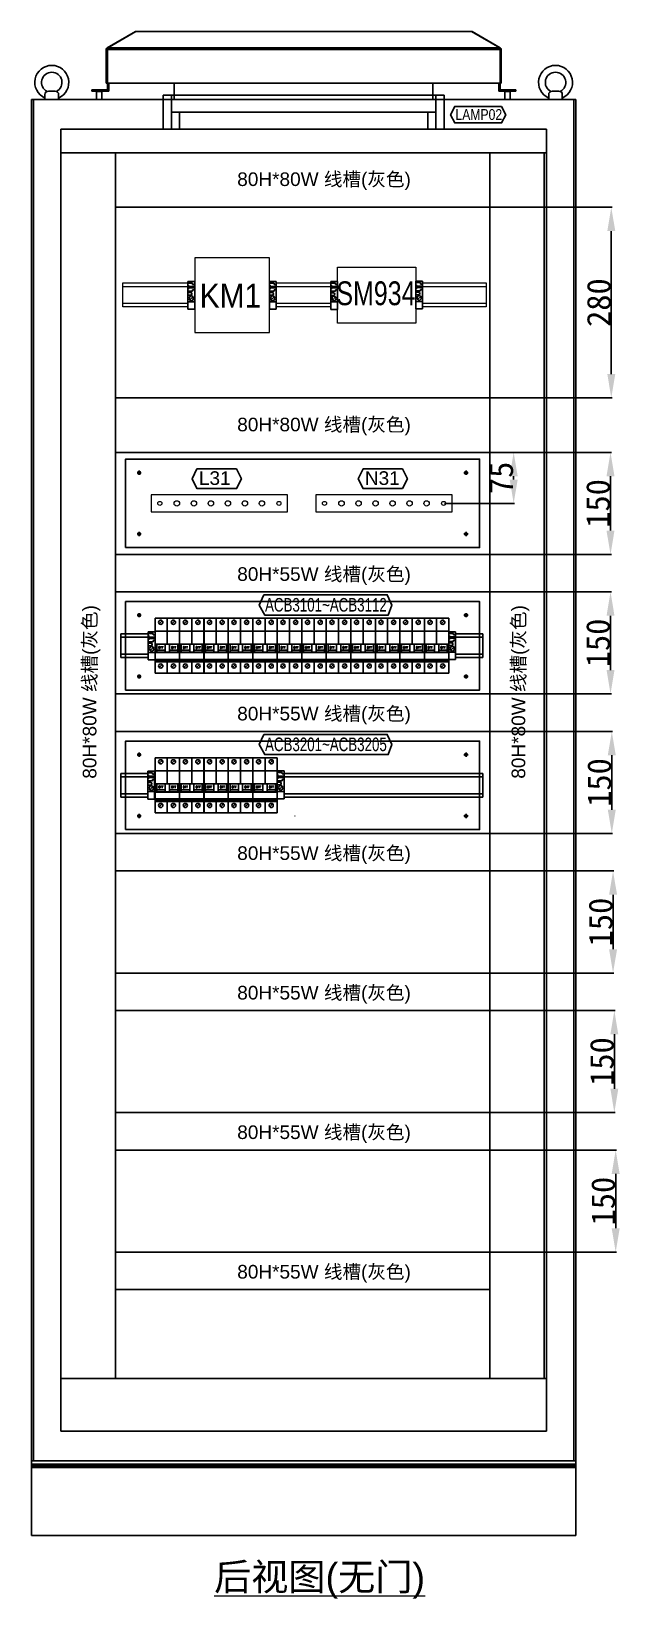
# Model space of a CAD drawing. Extents: x 81437 to 204847, y -54597 to -29444.
# Drawn here: x 88177 to 89041, y -49607 to -47304 of the extents above; entities that cross this region are included whole.
import ezdxf
from ezdxf.enums import TextEntityAlignment as Align
from ezdxf.lldxf.tags import DXFTag

# ---------------------------------------------------------------- set-up
doc = ezdxf.new("R2010")
doc.units = 0
doc.header["$LTSCALE"] = 100
doc.header["$MEASUREMENT"] = 0
for name, color, linetype in [('CABINET', 7, 'Continuous'), ('COMPONENT', 7, 'Continuous'), ('PANEL', 7, 'Continuous'), ('PSU', 12, 'Continuous'), ('t', 1, 'Continuous'), ('TEXT', 7, 'Continuous'), ('标准图框及表格', 7, 'Continuous')]:
    doc.layers.add(name, color=color, linetype=linetype)
doc.layers.add('细实线', color=7, linetype='Continuous', lineweight=20)
doc.styles.add('HZ', font='arial.ttf', dxfattribs={"width": 0.7})
doc.styles.add('ROMANS', font='romans', dxfattribs={"width": 0.8, "height": 2})
doc.styles.get("Standard").update_dxf_attribs({"font": ''})
doc.styles.add('微软雅黑', font='')
doc.styles.get('Standard').set_extended_font_data('SimSun')
doc.styles.get('微软雅黑').set_extended_font_data('Microsoft YaHei')
tags = doc.linetypes.add('CENTER', pattern=[2, 1.25, -0.25, 0.25, -0.25]).pattern_tags.tags
tags[10:11] = [DXFTag(74, 4), DXFTag(75, 0), DXFTag(340, '0'), DXFTag(46, 1.0), DXFTag(50, 0.0), DXFTag(44, 0.0), DXFTag(45, 0.0)]
tags[8:9] = [DXFTag(74, 4), DXFTag(75, 0), DXFTag(340, '0'), DXFTag(46, 1.0), DXFTag(50, 0.0), DXFTag(44, 0.0), DXFTag(45, 0.0)]
tags[6:7] = [DXFTag(74, 4), DXFTag(75, 0), DXFTag(340, '0'), DXFTag(46, 1.0), DXFTag(50, 0.0), DXFTag(44, 0.0), DXFTag(45, 0.0)]
tags[4:5] = [DXFTag(74, 4), DXFTag(75, 0), DXFTag(340, '0'), DXFTag(46, 1.0), DXFTag(50, 0.0), DXFTag(44, 0.0), DXFTag(45, 0.0)]
tags = doc.linetypes.add('CENTER2', pattern=[1.125, 0.75, -0.125, 0.125, -0.125]).pattern_tags.tags
tags[10:11] = [DXFTag(74, 4), DXFTag(75, 0), DXFTag(340, '0'), DXFTag(46, 1.0), DXFTag(50, 0.0), DXFTag(44, 0.0), DXFTag(45, 0.0)]
tags[8:9] = [DXFTag(74, 4), DXFTag(75, 0), DXFTag(340, '0'), DXFTag(46, 1.0), DXFTag(50, 0.0), DXFTag(44, 0.0), DXFTag(45, 0.0)]
tags[6:7] = [DXFTag(74, 4), DXFTag(75, 0), DXFTag(340, '0'), DXFTag(46, 1.0), DXFTag(50, 0.0), DXFTag(44, 0.0), DXFTag(45, 0.0)]
tags[4:5] = [DXFTag(74, 4), DXFTag(75, 0), DXFTag(340, '0'), DXFTag(46, 1.0), DXFTag(50, 0.0), DXFTag(44, 0.0), DXFTag(45, 0.0)]
tags = doc.linetypes.add('HIDDEN', pattern=[0.375, 0.25, -0.125]).pattern_tags.tags
tags[6:7] = [DXFTag(74, 4), DXFTag(75, 0), DXFTag(340, '0'), DXFTag(46, 1.0), DXFTag(50, 0.0), DXFTag(44, 0.0), DXFTag(45, 0.0)]
tags[4:5] = [DXFTag(74, 4), DXFTag(75, 0), DXFTag(340, '0'), DXFTag(46, 1.0), DXFTag(50, 0.0), DXFTag(44, 0.0), DXFTag(45, 0.0)]
doc.dimstyles.new('ISO-25', dxfattribs={"dimtxt": 35, "dimasz": 35, "dimexe": 1.25, "dimexo": 0.625, "dimtad": 1, "dimtoh": 1, "dimdec": 0, "dimtxsty": 'Standard', "dimcen": 2.5, "dimadec": 0, "dimazin": 0, "dimtfac": 1, "dimtdec": 0, "dimtmove": 0, "dimatfit": 3, "dimfxl": 1, "dimarcsym": 0})
pattern_1 = [(45, (-6.1628, -58.8625), (-0.7362629, 0.7362629), [])]

msp = doc.modelspace()

# ---------------------------------------------------------------- texts
at = {"style": 'HZ', "width": 0.8}
msp.add_text('LAMP02', height=16, dxfattribs=at).set_placement((88799.9, -47434.6))
at = {"lineweight": 0, "style": 'HZ'}
for s, p in [('80H*80W 线槽(灰色)', (88479.3, -47531.6)), ('80H*80W 线槽(灰色)', (88479.3, -47892)), ('80H*55W 线槽(灰色)', (88479.3, -48111.7)), ('80H*55W 线槽(灰色)', (88479.3, -48316.7)), ('80H*55W 线槽(灰色)', (88479.3, -48521.7)), ('80H*55W 线槽(灰色)', (88479.3, -48726.7)), ('80H*55W 线槽(灰色)', (88479.3, -48931.7)), ('80H*55W 线槽(灰色)', (88479.3, -49136.7))]:
    msp.add_text(s, height=20, dxfattribs=at).set_placement(p)
at = {"color": 0, "style": 'HZ'}
for s, p in [('L31', (88423, -47970.7)), ('N31', (88666.8, -47970.7))]:
    msp.add_text(s, height=20, dxfattribs=at).set_placement(p)
at = {"color": 0, "style": 'HZ', "width": 0.7}
for s, p in [('ACB3101~ACB3112', (88609.6, -48156.9, 63738.9)), ('ACB3201~ACB3205', (88609.6, -48361.9, 63738.9))]:
    msp.add_text(s, height=20, dxfattribs=at).set_placement(p, align=Align.CENTER)
at = {"lineweight": 0, "style": 'HZ'}
for p in [(88272.4, -48402.4), (88902.4, -48402.4)]:
    msp.add_text('80H*80W 线槽(灰色)', height=20, rotation=90, dxfattribs=at).set_placement(p)
at = {"layer": 'TEXT', "color": 7, "lineweight": 0, "style": 'HZ'}
msp.add_text('%%U后视图(无门)', height=40, dxfattribs=at).set_placement((88600.3, -49595), align=Align.CENTER)
at = {"layer": '细实线', "color": 7, "linetype": 'ByBlock', "style": 'HZ'}
for s, width, p in [('KM1', 0.9, (88424.1, -47710.2)), ('SM934', 0.75, (88625, -47706.7))]:
    msp.add_text(s, height=35, dxfattribs=dict(at, width=width)).set_placement(p)

# ---------------------------------------------------------------- blocks, each defined once
blk = doc.blocks.new('风帽正面')
at = {"linetype": 'Continuous'}
for p, q in [((60584.3, -62124.6), (61076.2, -62124.6)), ((60582.9, -62124.9), (60541.6, -62148.8)), ((60583.7, -62124.9), (60542.3, -62148.8)), ((60582.9, -62124.9), (60583.1, -62125.3)), ((60583.7, -62124.9), (61076.8, -62124.9)), ((61076.8, -62124.9), (61118.1, -62148.8)), ((61077.6, -62124.9), (61077.4, -62125.3)), ((61077.6, -62124.9), (61118.9, -62148.8)), ((60540.2, -62200.6), (60540.2, -62151.1)), ((60540.2, -62151.1), (60541.7, -62151.1)), ((60541.6, -62148.8), (60542.1, -62149.6)), ((60541.7, -62200.6), (60541.7, -62151.1)), ((60541.7, -62151.1), (61118.7, -62151.1)), ((60542.3, -62148.8), (61118.1, -62148.8)), ((61118.9, -62148.8), (61118.4, -62149.6)), ((61118.7, -62200.6), (61118.7, -62151.1)), ((61120.2, -62151.1), (61118.7, -62151.1)), ((61120.2, -62200.6), (61120.2, -62151.1)), ((60518.7, -62210.6), (60518.7, -62212.6)), ((60518.7, -62210.6), (60541.7, -62210.6)), ((60518.7, -62212.6), (60543.7, -62212.6)), ((60521.7, -62210.6), (60521.7, -62212.6)), ((60526.2, -62212.6), (60525.7, -62213.1)), ((60525.7, -62224.6), (60525.7, -62213.1)), ((60525.7, -62213.1), (60533.7, -62213.1)), ((60533.7, -62213.1), (60533.2, -62212.6)), ((60533.7, -62224.6), (60533.7, -62213.1)), ((60540.2, -62200.6), (60541.7, -62200.6)), ((60541.7, -62210.6), (60541.7, -62200.6)), ((60541.7, -62200.6), (61118.7, -62200.6)), ((60543.7, -62212.6), (60541.7, -62210.6)), ((60543.7, -62212.6), (60543.7, -62200.6)), ((60639.7, -62224.6), (60639.7, -62200.6)), ((61019.7, -62224.6), (61019.7, -62200.6)), ((61116.7, -62212.6), (61116.7, -62200.6)), ((61116.7, -62212.6), (61118.7, -62210.6)), ((61141.7, -62212.6), (61116.7, -62212.6)), ((61118.7, -62210.6), (61118.7, -62200.6)), ((61120.2, -62200.6), (61118.7, -62200.6)), ((61118.7, -62210.6), (61141.7, -62210.6)), ((61126.2, -62212.6), (61125.7, -62213.1)), ((61125.7, -62224.6), (61125.7, -62213.1)), ((61125.7, -62213.1), (61133.7, -62213.1)), ((61133.7, -62213.1), (61133.2, -62212.6)), ((61133.7, -62224.6), (61133.7, -62213.1)), ((61138.7, -62210.6), (61138.7, -62212.6)), ((61141.7, -62210.6), (61141.7, -62212.6))]:
    blk.add_line(p, q, dxfattribs=at)
for centre, radius, start, end in [((60584.3, -62127.3), 2.7, 90, 120), ((61076.2, -62127.3), 2.7, 60, 90), ((60542.9, -62151.1), 2.7, 120, 180), ((60693.6, -62183.3), 155.2, 167.8738, 168.0486), ((60588.1, -62160.6), 47.3, 167.3118, 167.8829), ((61072.4, -62160.6), 47.3, 12.1171, 12.6882), ((60966.9, -62183.3), 155.2, 11.9514, 12.1262), ((61117.5, -62151.1), 2.7, 0, 60)]:
    blk.add_arc(centre, radius, start, end, dxfattribs=at)
for points, start_tangent, end_tangent in [([(60584.1, -62124.6), (60584.3, -62124.6)], (0.925529, 0.378677), (1, 0)), ([(61076.4, -62124.6), (61076.2, -62124.6)], (-0.925529, 0.378677), (-1, 0)), ([(60583.7, -62124.9), (60583.8, -62124.8), (60584.1, -62124.6)], (0.647129, 0.762381), (0.925529, 0.378677)), ([(61076.8, -62124.9), (61076.7, -62124.8), (61076.4, -62124.6)], (-0.647129, 0.762381), (-0.925529, 0.378677)), ([(60542.1, -62149.4), (60542.1, -62149.6), (60541.9, -62150.2)], (-0.266985, -0.963701), (-0.2203, -0.975432)), ([(60542.3, -62148.8), (60542.3, -62148.9), (60542.1, -62149.4)], (-0.390683, -0.920525), (-0.266985, -0.963701)), ([(61118.1, -62148.8), (61118.2, -62148.9), (61118.3, -62149.4)], (0.390683, -0.920525), (0.266985, -0.963701)), ([(61118.3, -62149.4), (61118.4, -62149.6), (61118.5, -62150.2)], (0.266985, -0.963701), (0.2203, -0.975432))]:
    blk.add_spline(points, degree=3, dxfattribs=dict(at, start_tangent=start_tangent, end_tangent=end_tangent))
blk = doc.blocks.new('LAMP')
at = {"layer": 'PANEL', "color": 9}
for p, q in [((-206.2, 0), (206.2, 0)), ((-206.2, -50), (-206.2, 0)), ((-194.2, -50), (-194.2, 0)), ((194.2, -50), (194.2, 0)), ((206.2, 0), (206.2, -50)), ((-194.2, -25), (194.2, -25)), ((-182.2, -25), (-182.2, -50)), ((182.2, -25), (182.2, -50)), ((206.2, -50), (-206.2, -50))]:
    blk.add_line(p, q, dxfattribs=at)
blk = doc.blocks.new('2P空开')
at = {"layer": 'COMPONENT', "color": 6, "linetype": 'HIDDEN', "ltscale": 0.2}
for p, q in [((-11.8, -8.2), (-7.4, -3.9)), ((6.8, -8.2), (11.1, -3.9)), ((-11.8, -72.4), (-7.4, -68)), ((6.8, -72.4), (11.1, -68))]:
    blk.add_line(p, q, dxfattribs=at)
for centre in [(-9.6, -6), (9, -6), (-9.6, -70.2), (9, -70.2)]:
    blk.add_circle(centre, 3.1, dxfattribs=at)
at = {"layer": 'PSU', "linetype": 'HIDDEN', "ltscale": 0.2}
for p, q in [((-18, 0), (18, 0)), ((-18, -19.2), (-18, 0)), ((0, -19.2), (0, 0)), ((18, -19.2), (18, 0)), ((18, -81), (18, -19.2)), ((-18, -81), (-18, -64.2)), ((0, -81), (0, -64.2)), ((18, -81), (18, -67.2)), ((-18, -81), (18, -81))]:
    blk.add_line(p, q, dxfattribs=at)
at = {"layer": 'PSU'}
for p, q in [((-18, -19.2), (18, -19.2)), ((-18, -64.2), (-18, -19.2)), ((0, -38.4), (0, -19.2)), ((18, -64.2), (18, -19.2)), ((-18, -38.4), (0, -38.4)), ((-15.4, -50.1), (-15.4, -38.4)), ((-3.1, -50.1), (-3.1, -38.4)), ((0, -38.4), (18, -38.4)), ((3.1, -50.1), (3.1, -38.4)), ((15.4, -50.1), (15.4, -38.4)), ((-18, -50.1), (18, -50.1)), ((-18, -50.6), (18, -50.6)), ((-18, -60.5), (18, -60.5)), ((-18, -61.8), (18, -61.8)), ((-18, -64.2), (18, -64.2)), ((-15.4, -47), (-3.1, -47)), ((0, -64.2), (0, -64.2)), ((3.1, -47), (15.4, -47))]:
    blk.add_line(p, q, dxfattribs=at)
at = {"layer": 'TEXT', "style": 'ROMANS'}
for p in [(-9.5, -43.1), (9.4, -43.1)]:
    blk.add_text('OFF', height=3.09, dxfattribs=at).set_placement(p, align=Align.MIDDLE)
blk = doc.blocks.new('*D127')
at = {"color": 0, "lineweight": -2, "transparency": 16777216}
for p, q in [((88851, -47562.9), (89030.1, -47562.9)), ((89028.8, -47597.9), (89028.8, -47807.9)), ((88851, -47842.9), (89030.1, -47842.9))]:
    blk.add_line(p, q, dxfattribs=at)
at = {"color": 0, "transparency": 16777216}
for points in [[(89034.7, -47597.9), (89023, -47597.9), (89028.8, -47562.9)], [(89023, -47807.9), (89034.7, -47807.9), (89028.8, -47842.9)]]:
    blk.add_solid(points, dxfattribs=at)
at = {"layer": 'Defpoints', "color": 0, "transparency": 16777216}
for p in [(88850.4, -47562.9), (88850.4, -47842.9), (89028.8, -47842.9)]:
    blk.add_point(p, dxfattribs=at)
at = {"color": 0, "transparency": 16777216, "insert": (89010.7, -47702.9), "char_height": 35, "attachment_point": 5, "rotation": 90}
blk.add_mtext('280', dxfattribs=at)
blk = doc.blocks.new('*D128')
at = {"color": 0, "lineweight": -2, "transparency": 16777216}
for p, q in [((88851, -47922.9), (89028.9, -47922.9)), ((89027.7, -47957.9), (89027.7, -48037.9)), ((88851, -48072.9), (89028.9, -48072.9))]:
    blk.add_line(p, q, dxfattribs=at)
at = {"color": 0, "transparency": 16777216}
for points in [[(89033.5, -47957.9), (89021.8, -47957.9), (89027.7, -47922.9)], [(89021.8, -48037.9), (89033.5, -48037.9), (89027.7, -48072.9)]]:
    blk.add_solid(points, dxfattribs=at)
at = {"layer": 'Defpoints', "color": 0, "transparency": 16777216}
for p in [(88850.4, -47922.9), (88850.4, -48072.9), (89027.7, -48072.9)]:
    blk.add_point(p, dxfattribs=at)
at = {"color": 0, "transparency": 16777216, "insert": (89009.6, -47997.9), "char_height": 35, "attachment_point": 5, "rotation": 90}
blk.add_mtext('150', dxfattribs=at)
blk = doc.blocks.new('*D129')
at = {"color": 0, "lineweight": -2, "transparency": 16777216}
for p, q in [((88851, -48127.9), (89028.9, -48127.9)), ((89027.7, -48162.9), (89027.7, -48242.9)), ((88851, -48277.9), (89028.9, -48277.9))]:
    blk.add_line(p, q, dxfattribs=at)
at = {"color": 0, "transparency": 16777216}
for points in [[(89033.5, -48162.9), (89021.9, -48162.9), (89027.7, -48127.9)], [(89021.9, -48242.9), (89033.5, -48242.9), (89027.7, -48277.9)]]:
    blk.add_solid(points, dxfattribs=at)
at = {"layer": 'Defpoints', "color": 0, "transparency": 16777216}
for p in [(88850.4, -48127.9), (88850.4, -48277.9), (89027.7, -48277.9)]:
    blk.add_point(p, dxfattribs=at)
at = {"color": 0, "transparency": 16777216, "insert": (89009.6, -48202.9), "char_height": 35, "attachment_point": 5, "rotation": 90}
blk.add_mtext('150', dxfattribs=at)
blk = doc.blocks.new('*D130')
at = {"color": 0, "lineweight": -2, "transparency": 16777216}
for p, q in [((88851, -48332.9), (89030.8, -48332.9)), ((89029.6, -48367.9), (89029.6, -48447.9)), ((88851, -48482.9), (89030.8, -48482.9))]:
    blk.add_line(p, q, dxfattribs=at)
at = {"color": 0, "transparency": 16777216}
for points in [[(89035.4, -48367.9), (89023.7, -48367.9), (89029.6, -48332.9)], [(89023.7, -48447.9), (89035.4, -48447.9), (89029.6, -48482.9)]]:
    blk.add_solid(points, dxfattribs=at)
at = {"layer": 'Defpoints', "color": 0, "transparency": 16777216}
for p in [(88850.4, -48332.9), (88850.4, -48482.9), (89029.6, -48482.9)]:
    blk.add_point(p, dxfattribs=at)
at = {"color": 0, "transparency": 16777216, "insert": (89011.4, -48407.9), "char_height": 35, "attachment_point": 5, "rotation": 90}
blk.add_mtext('150', dxfattribs=at)
blk = doc.blocks.new('*D131')
at = {"color": 0, "lineweight": -2, "transparency": 16777216}
for p, q in [((88851, -48537.9), (89032.7, -48537.9)), ((89031.4, -48572.9), (89031.4, -48652.9)), ((88851, -48687.9), (89032.7, -48687.9))]:
    blk.add_line(p, q, dxfattribs=at)
at = {"color": 0, "transparency": 16777216}
for points in [[(89037.3, -48572.9), (89025.6, -48572.9), (89031.4, -48537.9)], [(89025.6, -48652.9), (89037.3, -48652.9), (89031.4, -48687.9)]]:
    blk.add_solid(points, dxfattribs=at)
at = {"layer": 'Defpoints', "color": 0, "transparency": 16777216}
for p in [(88850.4, -48537.9), (88850.4, -48687.9), (89031.4, -48687.9)]:
    blk.add_point(p, dxfattribs=at)
at = {"color": 0, "transparency": 16777216, "insert": (89013.3, -48612.9), "char_height": 35, "attachment_point": 5, "rotation": 90}
blk.add_mtext('150', dxfattribs=at)
blk = doc.blocks.new('*D132')
at = {"color": 0, "lineweight": -2, "transparency": 16777216}
for p, q in [((88851, -48742.9), (89034.5, -48742.9)), ((89033.3, -48777.9), (89033.3, -48857.9)), ((88851, -48892.9), (89034.5, -48892.9))]:
    blk.add_line(p, q, dxfattribs=at)
at = {"color": 0, "transparency": 16777216}
for points in [[(89039.1, -48777.9), (89027.5, -48777.9), (89033.3, -48742.9)], [(89027.5, -48857.9), (89039.1, -48857.9), (89033.3, -48892.9)]]:
    blk.add_solid(points, dxfattribs=at)
at = {"layer": 'Defpoints', "color": 0, "transparency": 16777216}
for p in [(88850.4, -48742.9), (88850.4, -48892.9), (89033.3, -48892.9)]:
    blk.add_point(p, dxfattribs=at)
at = {"color": 0, "transparency": 16777216, "insert": (89015.2, -48817.9), "char_height": 35, "attachment_point": 5, "rotation": 90}
blk.add_mtext('150', dxfattribs=at)
blk = doc.blocks.new('*D133')
at = {"color": 0, "lineweight": -2, "transparency": 16777216}
for p, q in [((88851, -48947.9), (89036.5, -48947.9)), ((89035.3, -48982.9), (89035.3, -49062.9)), ((88851, -49097.9), (89036.5, -49097.9))]:
    blk.add_line(p, q, dxfattribs=at)
at = {"color": 0, "transparency": 16777216}
for points in [[(89041.1, -48982.9), (89029.4, -48982.9), (89035.3, -48947.9)], [(89029.4, -49062.9), (89041.1, -49062.9), (89035.3, -49097.9)]]:
    blk.add_solid(points, dxfattribs=at)
at = {"layer": 'Defpoints', "color": 0, "transparency": 16777216}
for p in [(88850.4, -48947.9), (88850.4, -49097.9), (89035.3, -49097.9)]:
    blk.add_point(p, dxfattribs=at)
at = {"color": 0, "transparency": 16777216, "insert": (89017.1, -49022.9), "char_height": 35, "attachment_point": 5, "rotation": 90}
blk.add_mtext('150', dxfattribs=at)
blk = doc.blocks.new('*D136')
at = {"color": 0, "lineweight": -2, "transparency": 16777216}
for p, q in [((88783.7, -47922.9), (88886.7, -47922.9)), ((88885.4, -47957.9), (88885.4, -47962.9)), ((88783.7, -47997.9), (88886.7, -47997.9))]:
    blk.add_line(p, q, dxfattribs=at)
at = {"color": 0, "transparency": 16777216}
for points in [[(88891.3, -47957.9), (88879.6, -47957.9), (88885.4, -47922.9)], [(88879.6, -47962.9), (88891.3, -47962.9), (88885.4, -47997.9)]]:
    blk.add_solid(points, dxfattribs=at)
at = {"layer": 'Defpoints', "color": 0, "transparency": 16777216}
for p in [(88783.1, -47922.9), (88783.1, -47997.9), (88885.4, -47997.9)]:
    blk.add_point(p, dxfattribs=at)
at = {"color": 0, "transparency": 16777216, "insert": (88867.3, -47960.4), "char_height": 35, "attachment_point": 5, "rotation": 90}
blk.add_mtext('75', dxfattribs=at)
blk = doc.blocks.new('堵头')
at = {"color": 53}
for p, q in [((0, -41), (0, 0)), ((0, 0), (10, 0)), ((10, 0), (10, -41)), ((0, -11), (10, -11)), ((0, -20.6), (4, -20.6)), ((7.3, -18.3), (2.7, -13.8)), ((0, -24.6), (4, -24.6)), ((0, -26.6), (7, -26.6)), ((0, -29.6), (1, -29.6)), ((0, -35.6), (1, -35.6)), ((0, -38.6), (7, -38.6)), ((10, -41), (0, -41)), ((1, -29.6), (1, -31.6)), ((10, -31.6), (1, -31.6)), ((10, -33.6), (1, -33.6)), ((1, -35.6), (1, -33.6)), ((7, -28.6), (7, -26.6)), ((10, -28.6), (7, -28.6)), ((10, -36.6), (7, -36.6)), ((7, -36.6), (7, -38.6))]:
    blk.add_line(p, q, dxfattribs=at)
blk.add_arc((4, -22.6), 2, 270, 90, dxfattribs=at)
blk.add_ellipse((5, -16.1), major_axis=(0, -3.5), ratio=0.857143, start_param=4.712389, end_param=10.995574, dxfattribs=at)
blk = doc.blocks.new('图框')
at = {"layer": '标准图框及表格'}
h = blk.add_hatch(dxfattribs=at)
h.set_pattern_fill('ANSI31', color=5, scale=8.329864, style=0)
h.set_pattern_definition(pattern_1)
edge = h.paths.add_edge_path()
edge.add_arc((2393.1, -3057), 55.2, 238.1092, 291.6532)
edge.add_line((2413.5, -3108.3), (2382.4, -3129.1))
edge.add_arc((2232.7, -3137.2), 135.4, 346.3915, 374.25)
edge.add_line((2364.3, -3169), (2391.3, -3146.7))
edge.add_line((2385.2, -3139.1), (2390, -3139.8))
edge.add_spline(control_points=[(2391.3, -3146.8), (2392.2, -3145.9), (2393.8, -3144.3), (2393.7, -3140.1), (2391.3, -3139.9), (2390, -3139.7)], knot_values=[0, 0, 0, 0, 6.844331, 12.400427, 18.769243, 18.769243, 18.769243, 18.769243], weights=[1, 1, 1, 1, 1, 1], degree=3, periodic=0)
edge.add_spline(control_points=[(2382.4, -3129.1), (2381.6, -3129.7), (2380.3, -3130.8), (2379.4, -3132.2), (2379, -3132.9)], knot_values=[0, 0, 0, 0, 5.253674, 9.488439, 9.488439, 9.488439, 9.488439], weights=[1, 1, 1, 1, 1], degree=3, periodic=0)
edge.add_spline(control_points=[(2380.1, -3131.1), (2379.6, -3131.8), (2378.5, -3133.2), (2378.8, -3136.6), (2381.7, -3138.8), (2384, -3139), (2385.2, -3139.1)], knot_values=[10.665975, 10.665975, 10.665975, 10.665975, 18.977704, 28.894558, 41.119554, 52.646925, 52.646925, 52.646925, 52.646925], weights=[1, 1, 1, 1, 1, 1, 1], degree=3, periodic=0)
h = blk.add_hatch(dxfattribs=at)
h.set_pattern_fill('ANSI31', color=3, scale=8.329864, style=0)
h.set_pattern_definition(pattern_1)
edge = h.paths.add_edge_path()
edge.add_line((2396.3, -3134.6), (2401.5, -3135.3))
edge.add_spline(control_points=[(2394.9, -3127.6), (2394, -3128.5), (2392.4, -3130.1), (2392.5, -3134.3), (2394.9, -3134.5), (2396.2, -3134.6)], knot_values=[0, 0, 0, 0, 6.844331, 12.400427, 18.769243, 18.769243, 18.769243, 18.769243], weights=[1, 1, 1, 1, 1, 1], degree=3, periodic=0)
edge.add_line((2421.9, -3105.3), (2394.8, -3127.7))
edge.add_spline(control_points=[(2406.5, -3142.8), (2406.9, -3142.3), (2407.7, -3140.9), (2407.4, -3137.8), (2404.5, -3135.6), (2402.2, -3135.4), (2401, -3135.3)], knot_values=[12.654089, 12.654089, 12.654089, 12.654089, 18.977704, 28.894558, 41.119554, 52.646925, 52.646925, 52.646925, 52.646925], weights=[1, 1, 1, 1, 1, 1, 1], degree=3, periodic=0)
edge.add_line((2405.5, -3143.8), (2406.6, -3142.6))
edge.add_line((2403.9, -3145.3), (2405.5, -3143.8))
edge.add_line((2372.7, -3166.1), (2403.8, -3145.3))
edge.add_arc((2393.1, -3217.4), 55.2, 58.1092, 111.6532)
edge.add_arc((2553.4, -3137.2), 135.4, 166.3915, 194.25)
at = {"color": 7}
for p, q in [((2209.5, -2910.4), (2209.5, -3210.4)), ((3109.5, -2910.4), (3109.5, -3210.4)), ((-6.2, -2970.4), (1334, -2970.4)), ((2209.5, -3060.4), (3109.5, -3060.4)), ((3109.5, -3060.4), (4109.5, -3060.4)), ((3785.6, -3060.4), (3785.6, -3210.4)), ((-6.2, -3090.4), (1334, -3090.4)), ((4109.5, -3135.4), (3109.5, -3135.4))]:
    blk.add_line(p, q, dxfattribs=at)
at = {"color": 7, "const_width": 3}
blk.add_lwpolyline([(4109.5, -2910.4), (-6.2, -2910.4)], dxfattribs=at)
at = {"layer": 't', "color": 7}
for p, q in [((25.8, -2963.9), (53.7, -2918)), ((81.7, -2963.9), (53.7, -2918)), ((25.8, -2963.9), (81.7, -2963.9)), ((25.8, -3051.8), (53.7, -3006)), ((81.7, -3051.8), (53.7, -3006)), ((25.8, -3051.8), (81.7, -3051.8))]:
    blk.add_line(p, q, dxfattribs=at)
at = {"layer": 't', "color": 7, "const_width": 9.62}
blk.add_lwpolyline([(4109.5, -3210.4), (4109.5, -58.9), (-6.2, -58.9), (-6.2, -3210.4)], close=True, dxfattribs=at)
at = {"layer": 't', "color": 7, "const_width": 2.4}
for points in [[(112.6, -2911.6), (112.6, -3210.4)], [(292.9, -2911.6), (292.9, -3210.4)], [(598.2, -2911.6), (598.2, -3215.3)], [(785.8, -2911.6), (785.8, -3215.3)], [(973.4, -2911.6), (973.4, -3215.3)], [(1153.7, -2911.6), (1153.7, -3215.3)], [(1334, -2911.6), (1334, -3215.3)]]:
    blk.add_lwpolyline(points, dxfattribs=at)
at = {"color": 7, "linetype": 'CENTER', "style": '微软雅黑'}
for s, height, p in [('项目名称：', 24, (3118.2, -3036.9)), ('图纸编号：', 24, (3119.1, -3125.5)), ('杭州和利时自动化有限公司', 27, (2536.4, -3180)), ('文档号：', 24, (3117.9, -3197.6))]:
    blk.add_text(s, height=height, dxfattribs=at).set_placement(p)
at = {"color": 7, "style": '微软雅黑', "flags": 8}
for tag, p, height in [('DWG.NAME:', (1375.5, -2969.2), 25), ('DWG.NO.:', (3122, -3089.3), 24), ('图纸编号', (3309.2, -3111.3), 24), ('FILENO.:', (3122.5, -3165), 24), ('文档号', (3311.6, -3183), 24)]:
    blk.add_attdef(tag, p, '', height=height, dxfattribs=at)
at = {"color": 7, "style": '微软雅黑', "width": 0.8, "flags": 8}
for tag, p, height in [('PROJECTNAME:', (3119.3, -2971.7), 24), ('PROJECT_NAME', (3324.7, -2969.2), 25)]:
    blk.add_attdef(tag, p, '', height=height, dxfattribs=at)
at = {"color": 7, "style": '微软雅黑', "flags": 8}
for tag, p in [('图纸名称:', (1371.6, -3024.8)), ('项目名称', (3272.9, -3045.6))]:
    blk.add_attdef(tag, text='', height=25, dxfattribs=at).set_placement(p, align=Align.BOTTOM_LEFT)
for tag, height, width, p in [('RENLIU', 24, 0.7, (692, -3009.2)), ('SHUFENWANG', 24, 0.7, (879.6, -3009.2)), ('FANGHOU', 24, 0.7, (1063.6, -3009.2)), ('DANDANLI', 24, 0.7, (1243.9, -3009.2)), ('#10STATIONONTROLCABINETCOVER', 30, 0.6, (1771.7, -3076)), ('HANGZHOUHOLLYSYSAUTOMATIONCO.,LTD.', 24, 0.7, (2763.9, -3104.6))]:
    blk.add_attdef(tag, text='', height=height, dxfattribs=dict(at, width=width)).set_placement(p, align=Align.MIDDLE)
at = {"color": 7, "flags": 8}
blk.add_attdef('A', text='', height=23, dxfattribs=at).set_placement((53.7, -3033.7), align=Align.MIDDLE)
at = {"color": 7, "style": '微软雅黑', "flags": 8}
for tag, height, p in [('设计时间', 23, (207.7, -3033.7)), ('刘仁', 23, (692, -3061.1)), ('王姝芬', 23, (879.6, -3061.1)), ('侯方', 23, (1063.6, -3061.1)), ('李丹丹', 23, (1243.9, -3061.1)), ('PAGEXOFX', 24, (3947.6, -3097.9)), ('REV.', 24, (53.2, -3121.9)), ('DATE', 24, (202.7, -3121.9)), ('DESCRIPTION', 24, (445.6, -3121.9)), ('PREPARED', 24, (692, -3121.9)), ('CHECKED', 24, (879.6, -3121.9)), ('SIGNED', 24, (1063.6, -3121.9)), ('APPROVED', 24, (1243.9, -3121.9)), ('图纸名称', 30, (1771.7, -3153.6)), ('第几页共几页', 24, (3947.6, -3172.9))]:
    blk.add_attdef(tag, text='', height=height, dxfattribs=at).set_placement(p, align=Align.MIDDLE)
at = {"layer": 't', "color": 7, "style": '微软雅黑'}
for s, p in [('版次', (53.7, -3176.5)), ('日  期', (198, -3176.5)), ('描  述', (438.3, -3176.5)), ('设  计', (695.3, -3176.5)), ('审  核', (879.4, -3176.5)), ('会  签', (1058.9, -3176.5)), ('审  批', (1239.1, -3176.5))]:
    blk.add_text(s, height=25, dxfattribs=at).set_placement(p, align=Align.MIDDLE_CENTER)
at = {"layer": '标准图框及表格', "color": 5, "style": 'HZ'}
for s, p in [('pgqh', (2367.7, -3118.5)), ('hollilas', (2367.9, -3144.8))]:
    blk.add_text(s, height=5.21, dxfattribs=at).set_placement(p)
at = {"layer": '标准图框及表格', "color": 3, "style": 'HZ'}
for s, height, p in [('auto', 8.68, (2394.7, -3133.1)), ('hollysys', 4.34, (2396.4, -3158.6))]:
    blk.add_text(s, height=height, dxfattribs=at).set_placement(p)

# ---------------------------------------------------------------- dimensions: what is measured, and where the dimension line sits
at = {"color": 3}
for base, p1, p2, picture, middle in [((89028.8, -47842.9), (88850.4, -47562.9), (88850.4, -47842.9, 63738.9), '*D127', (89010.7, -47702.9)), ((88885.4, -47997.9), (88783.1, -47922.9, 63738.9), (88783.1, -47997.9, 63738.9), '*D136', (88867.3, -47960.4)), ((89027.7, -48072.9), (88850.4, -47922.9, 63738.9), (88850.4, -48072.9, 63738.9), '*D128', (89009.6, -47997.9)), ((89027.7, -48277.9), (88850.4, -48127.9, 63738.9), (88850.4, -48277.9, 63738.9), '*D129', (89009.6, -48202.9)), ((89029.6, -48482.9), (88850.4, -48332.9, 63738.9), (88850.4, -48482.9, 63738.9), '*D130', (89011.4, -48407.9)), ((89031.4, -48687.9), (88850.4, -48537.9, 63738.9), (88850.4, -48687.9, 63738.9), '*D131', (89013.3, -48612.9)), ((89033.3, -48892.9), (88850.4, -48742.9, 63738.9), (88850.4, -48892.9, 63738.9), '*D132', (89015.2, -48817.9)), ((89035.3, -49097.9), (88850.4, -48947.9, 63738.9), (88850.4, -49097.9, 63738.9), '*D133', (89017.1, -49022.9))]:
    dim = msp.add_linear_dim(base=base, p1=p1, p2=p2, angle=90, dimstyle='ISO-25', dxfattribs=at)
    dim.commit()
    dim.dimension.update_dxf_attribs({"geometry": picture, "text_midpoint": middle})

# ---------------------------------------------------------------- linework, layer by layer
at = {"color": 7}
for p, q in [((88176.9, -49514.4), (88176.9, -47404.4)), ((88176.9, -47404.4), (88976.9, -47404.4)), ((88176.9, -49514.4), (88176.9, -47404.4)), ((88976.9, -47404.4), (88976.9, -49514.4)), ((88976.9, -47404.4), (88976.9, -49514.4)), ((88220.4, -49360.9), (88220.4, -47447.9)), ((88933.4, -47447.9), (88933.4, -47525.9)), ((88933.4, -47447.9), (88933.4, -47525.9)), ((88933.4, -47447.9), (88933.4, -47525.9)), ((88933.4, -47525.9), (88933.4, -49360.9)), ((88220.4, -47528.4), (88220.4, -49328.7)), ((88220.4, -49283.4), (88933.4, -49283.4)), ((88976.9, -49404.4), (88176.9, -49404.4)), ((88976.9, -49409.4), (88176.9, -49409.4)), ((88976.9, -49410.4), (88176.9, -49410.4)), ((88976.9, -49411.4), (88176.9, -49411.4)), ((88976.9, -49412.4), (88176.9, -49412.4)), ((88976.9, -49413.4), (88176.9, -49413.4)), ((88178.4, -49404.4), (88975.4, -49404.4)), ((88976.9, -49414.4), (88176.9, -49414.4)), ((88976.9, -49514.4), (88176.9, -49514.4))]:
    msp.add_line(p, q, dxfattribs=at)
at = {"color": 7, "linetype": 'HIDDEN'}
for p, q in [((88180.1, -49404.4), (88180.1, -47404.4)), ((88180.1, -49404.4), (88180.1, -47404.4)), ((88973.7, -47404.4), (88973.7, -49404.4)), ((88973.7, -47404.4), (88973.7, -49404.4))]:
    msp.add_line(p, q, dxfattribs=at)
msp.add_line((88220.4, -47482.9), (88933.4, -47482.9))
msp.add_line((88220.4, -47482.9), (88933.4, -47482.9))
msp.add_line((88220.4, -47482.9), (88933.4, -47482.9))
at = {"color": 4, "linetype": 'CENTER2'}
for p, q in [((88332.4, -47952.8, 63738.9), (88338.4, -47952.8, 63738.9)), ((88335.4, -47949.8, 63738.9), (88335.4, -47955.8, 63738.9)), ((88812.4, -47952.8, 63738.9), (88818.4, -47952.8, 63738.9)), ((88815.4, -47949.8, 63738.9), (88815.4, -47955.8, 63738.9)), ((88332.4, -48042.8, 63738.9), (88338.4, -48042.8, 63738.9)), ((88335.4, -48039.8, 63738.9), (88335.4, -48045.8, 63738.9)), ((88812.4, -48042.8, 63738.9), (88818.4, -48042.8, 63738.9)), ((88815.4, -48039.8, 63738.9), (88815.4, -48045.8, 63738.9)), ((88332.4, -48162.1, 63738.9), (88338.4, -48162.1, 63738.9)), ((88335.4, -48159.1, 63738.9), (88335.4, -48165.1, 63738.9)), ((88812.4, -48162.1, 63738.9), (88818.4, -48162.1, 63738.9)), ((88815.4, -48159.1, 63738.9), (88815.4, -48165.1, 63738.9)), ((88332.4, -48252.1, 63738.9), (88338.4, -48252.1, 63738.9)), ((88335.4, -48249.1, 63738.9), (88335.4, -48255.1, 63738.9)), ((88812.4, -48252.1, 63738.9), (88818.4, -48252.1, 63738.9)), ((88815.4, -48249.1, 63738.9), (88815.4, -48255.1, 63738.9)), ((88332.4, -48367.1, 63738.9), (88338.4, -48367.1, 63738.9)), ((88335.4, -48364.1, 63738.9), (88335.4, -48370.1, 63738.9)), ((88812.4, -48367.1, 63738.9), (88818.4, -48367.1, 63738.9)), ((88815.4, -48364.1, 63738.9), (88815.4, -48370.1, 63738.9)), ((88332.4, -48457.1, 63738.9), (88338.4, -48457.1, 63738.9)), ((88335.4, -48454.1, 63738.9), (88335.4, -48460.1, 63738.9)), ((88812.4, -48457.1, 63738.9), (88818.4, -48457.1, 63738.9)), ((88815.4, -48454.1, 63738.9), (88815.4, -48460.1, 63738.9))]:
    msp.add_line(p, q, dxfattribs=at)
at = {"linetype": 'CENTER2'}
for p, q in [((88335.3, -47952.8, 63738.9), (88335.5, -47952.8, 63738.9)), ((88335.4, -47952.8, 63738.9), (88335.4, -47952.7, 63738.9)), ((88815.3, -47952.8, 63738.9), (88815.5, -47952.8, 63738.9)), ((88815.4, -47952.8, 63738.9), (88815.4, -47952.7, 63738.9)), ((88335.3, -48042.8, 63738.9), (88335.5, -48042.8, 63738.9)), ((88335.4, -48042.8, 63738.9), (88335.4, -48042.7, 63738.9)), ((88815.3, -48042.8, 63738.9), (88815.5, -48042.8, 63738.9)), ((88815.4, -48042.8, 63738.9), (88815.4, -48042.7, 63738.9)), ((88335.3, -48162.1, 63738.9), (88335.5, -48162.1, 63738.9)), ((88335.4, -48162.2, 63738.9), (88335.4, -48162, 63738.9)), ((88815.3, -48162.1, 63738.9), (88815.5, -48162.1, 63738.9)), ((88815.4, -48162.2, 63738.9), (88815.4, -48162, 63738.9)), ((88335.3, -48252.1, 63738.9), (88335.5, -48252.1, 63738.9)), ((88335.4, -48252.2, 63738.9), (88335.4, -48252, 63738.9)), ((88815.3, -48252.1, 63738.9), (88815.5, -48252.1, 63738.9)), ((88815.4, -48252.2, 63738.9), (88815.4, -48252, 63738.9)), ((88335.3, -48367.1, 63738.9), (88335.5, -48367.1, 63738.9)), ((88335.4, -48367.2, 63738.9), (88335.4, -48367, 63738.9)), ((88815.3, -48367.1, 63738.9), (88815.5, -48367.1, 63738.9)), ((88815.4, -48367.2, 63738.9), (88815.4, -48367, 63738.9)), ((88335.3, -48457.1, 63738.9), (88335.5, -48457.1, 63738.9)), ((88335.4, -48457.2, 63738.9), (88335.4, -48457, 63738.9)), ((88563.8, -48457.2, -63738.9), (88563.8, -48457, -63738.9)), ((88815.3, -48457.1, 63738.9), (88815.5, -48457.1, 63738.9))]:
    msp.add_line(p, q, dxfattribs=at)
at = {"color": 6}
for p, q in [((88308.1, -48224.5, 63738.9), (88308.1, -48189.5, 63738.9)), ((88308.1, -48189.5, 63738.9), (88348.6, -48189.5, 63738.9)), ((88840.3, -48189.5, 63738.9), (88799.8, -48189.5, 63738.9)), ((88840.3, -48224.5, 63738.9), (88840.3, -48189.5, 63738.9)), ((88308.1, -48194.5, 63738.9), (88348.6, -48194.5, 63738.9)), ((88840.3, -48194.5, 63738.9), (88799.8, -48194.5, 63738.9)), ((88308.1, -48219.5, 63738.9), (88348.6, -48219.5, 63738.9)), ((88308.1, -48224.5, 63738.9), (88348.6, -48224.5, 63738.9)), ((88840.3, -48219.5, 63738.9), (88799.8, -48219.5, 63738.9)), ((88840.3, -48224.5, 63738.9), (88799.8, -48224.5, 63738.9)), ((88308.1, -48429.5, 63738.9), (88308.1, -48394.5, 63738.9)), ((88308.1, -48394.5, 63738.9), (88348.6, -48394.5, 63738.9)), ((88308.1, -48399.5, 63738.9), (88348.6, -48399.5, 63738.9)), ((88840.3, -48394.5, 63738.9), (88548.1, -48394.5, 63738.9)), ((88840.3, -48399.5, 63738.9), (88548.1, -48399.5, 63738.9)), ((88840.3, -48429.5, 63738.9), (88840.3, -48394.5, 63738.9)), ((88308.1, -48424.5, 63738.9), (88348.6, -48424.5, 63738.9)), ((88308.1, -48429.5, 63738.9), (88348.6, -48429.5, 63738.9)), ((88840.3, -48424.5, 63738.9), (88548.1, -48424.5, 63738.9)), ((88840.3, -48429.5, 63738.9), (88548.1, -48429.5, 63738.9))]:
    msp.add_line(p, q, dxfattribs=at)
at = {"color": 7}
for points in [[(88216.9, -47404.4), (88216.9, -47397.3, 0.414214), (88211.9, -47392.3), (88201.9, -47392.3, 0.414214), (88196.9, -47397.3), (88196.9, -47404.4)], [(88936.9, -47404.4), (88936.9, -47397.3, -0.414214), (88941.9, -47392.3), (88951.9, -47392.3, -0.414214), (88956.9, -47397.3), (88956.9, -47404.4)]]:
    msp.add_lwpolyline(points, format="xyb", dxfattribs=at)
at = {"color": 3}
for points in [[(88867.6, -47414.7), (88798.9, -47414.7), (88792.8, -47426.8), (88798.9, -47438.9), (88867.6, -47438.9), (88873.7, -47426.8), (88867.6, -47414.7)], [(88478.3, -47947.2), (88420.2, -47947.2), (88413, -47961.7), (88420.2, -47976.2), (88478.3, -47976.2), (88485.5, -47961.7), (88478.3, -47947.2)], [(88722.1, -47947.2), (88664.1, -47947.2), (88656.8, -47961.7), (88664.1, -47976.2), (88722.1, -47976.2), (88729.4, -47961.7), (88722.1, -47947.2)]]:
    msp.add_lwpolyline(points, dxfattribs=at)
at = {"color": 7}
msp.add_lwpolyline([(88220.4, -47447.9), (88933.4, -47447.9)], dxfattribs=at)
for points in [[(88220.4, -49283.4), (88300.4, -49283.4), (88300.4, -47482.9), (88220.4, -47482.9)], [(88300.4, -47482.9), (88850.4, -47482.9), (88850.4, -47562.9), (88300.4, -47562.9)], [(88850.4, -49283.4), (88930.4, -49283.4), (88930.4, -47482.9), (88850.4, -47482.9)]]:
    msp.add_lwpolyline(points, close=True)
at = {"color": 6, "lineweight": 0}
for points in [[(88311.1, -47674), (88406.8, -47674), (88406.8, -47709), (88311.1, -47709)], [(88311.1, -47679), (88406.8, -47679), (88406.8, -47704), (88311.1, -47704)], [(88536.5, -47674), (88616.6, -47674), (88616.6, -47709), (88536.5, -47709)], [(88536.5, -47679), (88616.6, -47679), (88616.6, -47704), (88536.5, -47704)], [(88751.6, -47674), (88845.1, -47674), (88845.1, -47709), (88751.6, -47709)], [(88751.6, -47679), (88845.1, -47679), (88845.1, -47704), (88751.6, -47704)]]:
    msp.add_lwpolyline(points, close=True, dxfattribs=at)
at = {"elevation": 63738.9}
for points in [[(88300.4, -47842.9), (88850.4, -47842.9), (88850.4, -47922.9), (88300.4, -47922.9)], [(88315.4, -48062.8), (88835.4, -48062.8), (88835.4, -47932.8), (88315.4, -47932.8)], [(88300.4, -48072.9), (88850.4, -48072.9), (88850.4, -48127.9), (88300.4, -48127.9)], [(88315.4, -48272.1), (88835.4, -48272.1), (88835.4, -48142.1), (88315.4, -48142.1)], [(88300.4, -48277.9), (88850.4, -48277.9), (88850.4, -48332.9), (88300.4, -48332.9)], [(88315.4, -48477.1), (88835.4, -48477.1), (88835.4, -48347.1), (88315.4, -48347.1)], [(88300.4, -48482.9), (88850.4, -48482.9), (88850.4, -48537.9), (88300.4, -48537.9)], [(88300.4, -48687.9), (88850.4, -48687.9), (88850.4, -48742.9), (88300.4, -48742.9)], [(88300.4, -48892.9), (88850.4, -48892.9), (88850.4, -48947.9), (88300.4, -48947.9)], [(88300.4, -49097.9), (88850.4, -49097.9), (88850.4, -49152.9), (88300.4, -49152.9)]]:
    msp.add_lwpolyline(points, close=True, dxfattribs=at)
at = {"color": 6, "lineweight": 20}
for points in [[(88353.1, -48010.4), (88553.1, -48010.4), (88553.1, -47985.4), (88353.1, -47985.4)], [(88595, -48010.4), (88795, -48010.4), (88795, -47985.4), (88595, -47985.4)]]:
    msp.add_lwpolyline(points, close=True, dxfattribs=at)
at = {"color": 3, "elevation": 63738.9}
for points in [[(88518.5, -48132.2), (88699.8, -48132.2), (88706.2, -48147.2), (88701.2, -48162), (88519.8, -48162), (88511.3, -48147.2), (88518.5, -48132.2)], [(88518.5, -48337.2), (88699.8, -48337.2), (88706.2, -48352.2), (88701.2, -48367), (88519.8, -48367), (88511.3, -48352.2), (88518.5, -48337.2)]]:
    msp.add_lwpolyline(points, dxfattribs=at)
for centre in [(88335.4, -47952.8, 63738.9), (88815.4, -47952.8, 63738.9), (88335.4, -48042.8, 63738.9), (88815.4, -48042.8, 63738.9), (88335.4, -48162.1, 63738.9), (88815.4, -48162.1, 63738.9), (88335.4, -48252.1, 63738.9), (88815.4, -48252.1, 63738.9), (88335.4, -48367.1, 63738.9), (88815.4, -48367.1, 63738.9), (88335.4, -48457.1, 63738.9), (88815.4, -48457.1, 63738.9)]:
    msp.add_circle(centre, 2)
at = {"color": 6, "lineweight": 20}
for centre, radius in [((88365.6, -47997.9), 3), ((88390.6, -47997.9), 4), ((88415.6, -47997.9), 4), ((88440.6, -47997.9), 4), ((88465.6, -47997.9), 4), ((88490.6, -47997.9), 4), ((88515.6, -47997.9), 4), ((88540.6, -47997.9), 3), ((88607.5, -47997.9), 3), ((88632.5, -47997.9), 4), ((88657.5, -47997.9), 4), ((88682.5, -47997.9), 4), ((88707.5, -47997.9), 4), ((88732.5, -47997.9), 4), ((88757.5, -47997.9), 4), ((88782.5, -47997.9), 3)]:
    msp.add_circle(centre, radius, dxfattribs=at)
at = {"color": 7}
for centre, radius, start, end in [((88206.9, -47379.4), 25, 293.5782, 246.4218), ((88206.9, -47379.4), 15, 297.5291, 242.4709), ((88946.9, -47379.4), 25, 293.5782, 246.4218), ((88946.9, -47379.4), 15, 297.5291, 242.4709)]:
    msp.add_arc(centre, radius, start, end, dxfattribs=at)
at = {"layer": 'CABINET'}
msp.add_line((88220.4, -49360.9), (88933.4, -49360.9), dxfattribs=at)
at = {"layer": 'PANEL'}
msp.add_line((88976.9, -47404.4), (88176.9, -47404.4), dxfattribs=at)
at = {"layer": '细实线', "color": 7, "linetype": 'ByBlock'}
for points in [[(88416.8, -47746.9), (88526.5, -47746.9), (88526.5, -47636.9), (88416.8, -47636.9)], [(88626.6, -47650.7), (88741.6, -47650.7), (88741.6, -47733.1), (88626.6, -47733.2)]]:
    msp.add_lwpolyline(points, close=True, dxfattribs=at)

# ---------------------------------------------------------------- block references
at = {"color": 1}
ref = msp.add_blockref('图框', (86489.9, -46892.1), dxfattribs=at)
ref.add_attrib('PROJECTNAME:', 'PROJECT NAME:', (89609.3, -49863.8), dxfattribs={"color": 7, "height": 24, "style": '微软雅黑', "width": 0.8})
ref.add_attrib('FILENO.:', 'FILE No.:', (89612.5, -50057.1), dxfattribs={"color": 7, "height": 24, "style": '微软雅黑'})
ref.add_attrib('DWG.NO.:', 'DWG.NO.:', (89612, -49981.4), dxfattribs={"color": 7, "height": 24, "style": '微软雅黑'})
ref.add_attrib('PAGEXOFX', 'PAGE 1 OF 1', dxfattribs={"color": 7, "height": 24, "style": '微软雅黑', "flags": 8}).set_placement((90437.5, -49990.1), align=Align.MIDDLE)
ref.add_attrib('PROJECT_NAME', 'Ethiopia Welkait Sugar Cane Factory Project 3# & 4# unit', (89814.7, -49861.3), dxfattribs={"color": 7, "height": 25, "style": '微软雅黑', "width": 0.8})
ref.add_attrib('项目名称', '埃塞俄比亚瓦尔凯特糖厂机组电站DCS 3# & 4# 机组', dxfattribs={"color": 7, "height": 25, "style": '微软雅黑'}).set_placement((89762.8, -49937.7), align=Align.BOTTOM_LEFT)
ref.add_attrib('HANGZHOUHOLLYSYSAUTOMATIONCO.,LTD.', 'HANGZHOU HOLLYSYS AUTOMATION CO.,LTD.', dxfattribs={"color": 7, "height": 24, "style": '微软雅黑', "width": 0.7}).set_placement((89253.9, -49996.7), align=Align.MIDDLE)
ref.add_attrib('图纸名称:', '图纸名称:', dxfattribs={"color": 7, "height": 25, "style": '微软雅黑', "flags": 8}).set_placement((87861.6, -49916.9), align=Align.BOTTOM_LEFT)
ref.add_attrib('#10STATIONONTROLCABINETCOVER', '3# & 4#  BOILER DCS POWER DISTRIBUTION CABINET LAYOUT DIAGRAM', dxfattribs={"color": 7, "height": 30, "style": '微软雅黑', "width": 0.6, "flags": 8}).set_placement((88261.7, -49968.2), align=Align.MIDDLE)
ref.add_attrib('DWG.NAME:', 'DWG.NAME:', (87865.4, -49861.4), dxfattribs={"color": 7, "height": 25, "style": '微软雅黑', "flags": 8})
ref.add_attrib('DANDANLI', 'Xiaolei Wang', dxfattribs={"color": 7, "height": 24, "style": '微软雅黑', "width": 0.7, "flags": 8}).set_placement((87733.8, -49901.4), align=Align.MIDDLE)
ref.add_attrib('FANGHOU', 'Jie  Zhang', dxfattribs={"color": 7, "height": 24, "style": '微软雅黑', "width": 0.7, "flags": 8}).set_placement((87553.5, -49901.4), align=Align.MIDDLE)
ref.add_attrib('SHUFENWANG', 'De LIU', dxfattribs={"color": 7, "height": 24, "style": '微软雅黑', "width": 0.7, "flags": 8}).set_placement((87369.6, -49901.4), align=Align.MIDDLE)
ref.add_attrib('RENLIU', 'Aihua YUAN', dxfattribs={"color": 7, "height": 24, "style": '微软雅黑', "width": 0.7, "flags": 8}).set_placement((87182, -49901.4), align=Align.MIDDLE)
ref.add_attrib('APPROVED', 'APPROVED', dxfattribs={"color": 7, "height": 24, "style": '微软雅黑'}).set_placement((87733.8, -50014), align=Align.MIDDLE)
ref.add_attrib('SIGNED', 'SIGNED', dxfattribs={"color": 7, "height": 24, "style": '微软雅黑'}).set_placement((87553.5, -50014), align=Align.MIDDLE)
ref.add_attrib('CHECKED', 'CHECKED', dxfattribs={"color": 7, "height": 24, "style": '微软雅黑'}).set_placement((87369.6, -50014), align=Align.MIDDLE)
ref.add_attrib('PREPARED', 'PREPARED', dxfattribs={"color": 7, "height": 24, "style": '微软雅黑'}).set_placement((87182, -50014), align=Align.MIDDLE)
ref.add_attrib('DESCRIPTION', 'DESCRIPTION', dxfattribs={"color": 7, "height": 24, "style": '微软雅黑'}).set_placement((86935.5, -50014), align=Align.MIDDLE)
ref.add_attrib('DATE', 'DATE', dxfattribs={"color": 7, "height": 24, "style": '微软雅黑', "flags": 8}).set_placement((86692.7, -50014), align=Align.MIDDLE)
ref.add_attrib('REV.', 'REV.', dxfattribs={"color": 7, "height": 24, "style": '微软雅黑', "flags": 8}).set_placement((86543.2, -50014), align=Align.MIDDLE)
ref.add_attrib('A', 'A', dxfattribs={"color": 7, "height": 23, "flags": 8}).set_placement((86543.7, -49925.9), align=Align.MIDDLE)
ref.add_attrib('设计时间', '18.04.13', dxfattribs={"color": 7, "height": 23, "style": '微软雅黑', "flags": 8}).set_placement((86697.6, -49925.9), align=Align.MIDDLE)
ref.add_attrib('李丹丹', '王晓磊', dxfattribs={"color": 7, "height": 23, "style": '微软雅黑', "flags": 8}).set_placement((87733.8, -49953.2), align=Align.MIDDLE)
ref.add_attrib('侯方', '张洁', dxfattribs={"color": 7, "height": 23, "style": '微软雅黑', "flags": 8}).set_placement((87553.5, -49953.2), align=Align.MIDDLE)
ref.add_attrib('王姝芬', '刘  德', dxfattribs={"color": 7, "height": 23, "style": '微软雅黑', "flags": 8}).set_placement((87369.6, -49953.2), align=Align.MIDDLE)
ref.add_attrib('刘仁', '苑爱花', dxfattribs={"color": 7, "height": 23, "style": '微软雅黑', "flags": 8}).set_placement((87182, -49953.2), align=Align.MIDDLE)
ref.add_attrib('图纸名称', '3# & 4# 锅炉DCS电源柜布置图', dxfattribs={"color": 7, "height": 30, "style": '微软雅黑', "flags": 8}).set_placement((88261.7, -50045.7), align=Align.MIDDLE)
ref.add_attrib('文档号', 'B18-P11-002069', (89801.5, -50075.1), dxfattribs={"color": 7, "height": 24, "style": '微软雅黑', "flags": 8})
ref.add_attrib('图纸编号', 'BHE-17020007/01 -C0-009-03', (89799.1, -50003.4), dxfattribs={"color": 7, "height": 24, "style": '微软雅黑', "flags": 8})
ref.add_attrib('第几页共几页', '第1页 共1页', dxfattribs={"color": 7, "height": 24, "style": '微软雅黑', "flags": 8}).set_placement((90437.5, -50065.1), align=Align.MIDDLE)
at = {"lineweight": 20}
msp.add_blockref('风帽正面', (27746.8, 14820.2), dxfattribs=at)
at = {"color": 7}
msp.add_blockref('LAMP', (88576.9, -47398.2), dxfattribs=at)
at = {"xscale": -1, "rotation": 180}
for p in [(88406.8, -47712.7, 63738.9), (88526.5, -47712.7, 63738.9), (88616.6, -47712.9, 63738.9), (88741.6, -47712.2, 63738.9), (88348.6, -48227.8, 63738.9), (88790.2, -48227.4, 191216.6), (88348, -48432.3, 63738.9), (88538.1, -48432, 63738.9)]:
    msp.add_blockref('堵头', p, dxfattribs=at)
at = {"layer": 'CABINET'}
for p in [(88376.6, -48166.5, 63738.9), (88412.6, -48166.5, 63738.9), (88448.2, -48166.5, 63738.9), (88484.2, -48166.5, 63738.9), (88520.2, -48166.5, 63738.9), (88556.2, -48166.5, 63738.9), (88592.2, -48166.5, 63738.9), (88628.2, -48166.5, 63738.9), (88664.2, -48166.5, 63738.9), (88700.2, -48166.5, 63738.9), (88736.2, -48166.5, 63738.9), (88772.2, -48166.5, 63738.9), (88376.6, -48371.5, 63738.9), (88412.6, -48371.5, 63738.9), (88448.2, -48371.5, 63738.9), (88484.2, -48371.5, 63738.9), (88520.2, -48371.5, 63738.9)]:
    msp.add_blockref('2P空开', p, dxfattribs=at)

msp.set_redraw_order([(e.dxf.handle, doc.entitydb.next_handle()) for e in msp.query("TEXT MTEXT ATTDEF DIMENSION ARC_DIMENSION")])  # texts and dimensions are drawn at this point

doc.saveas('drawing.dxf')
